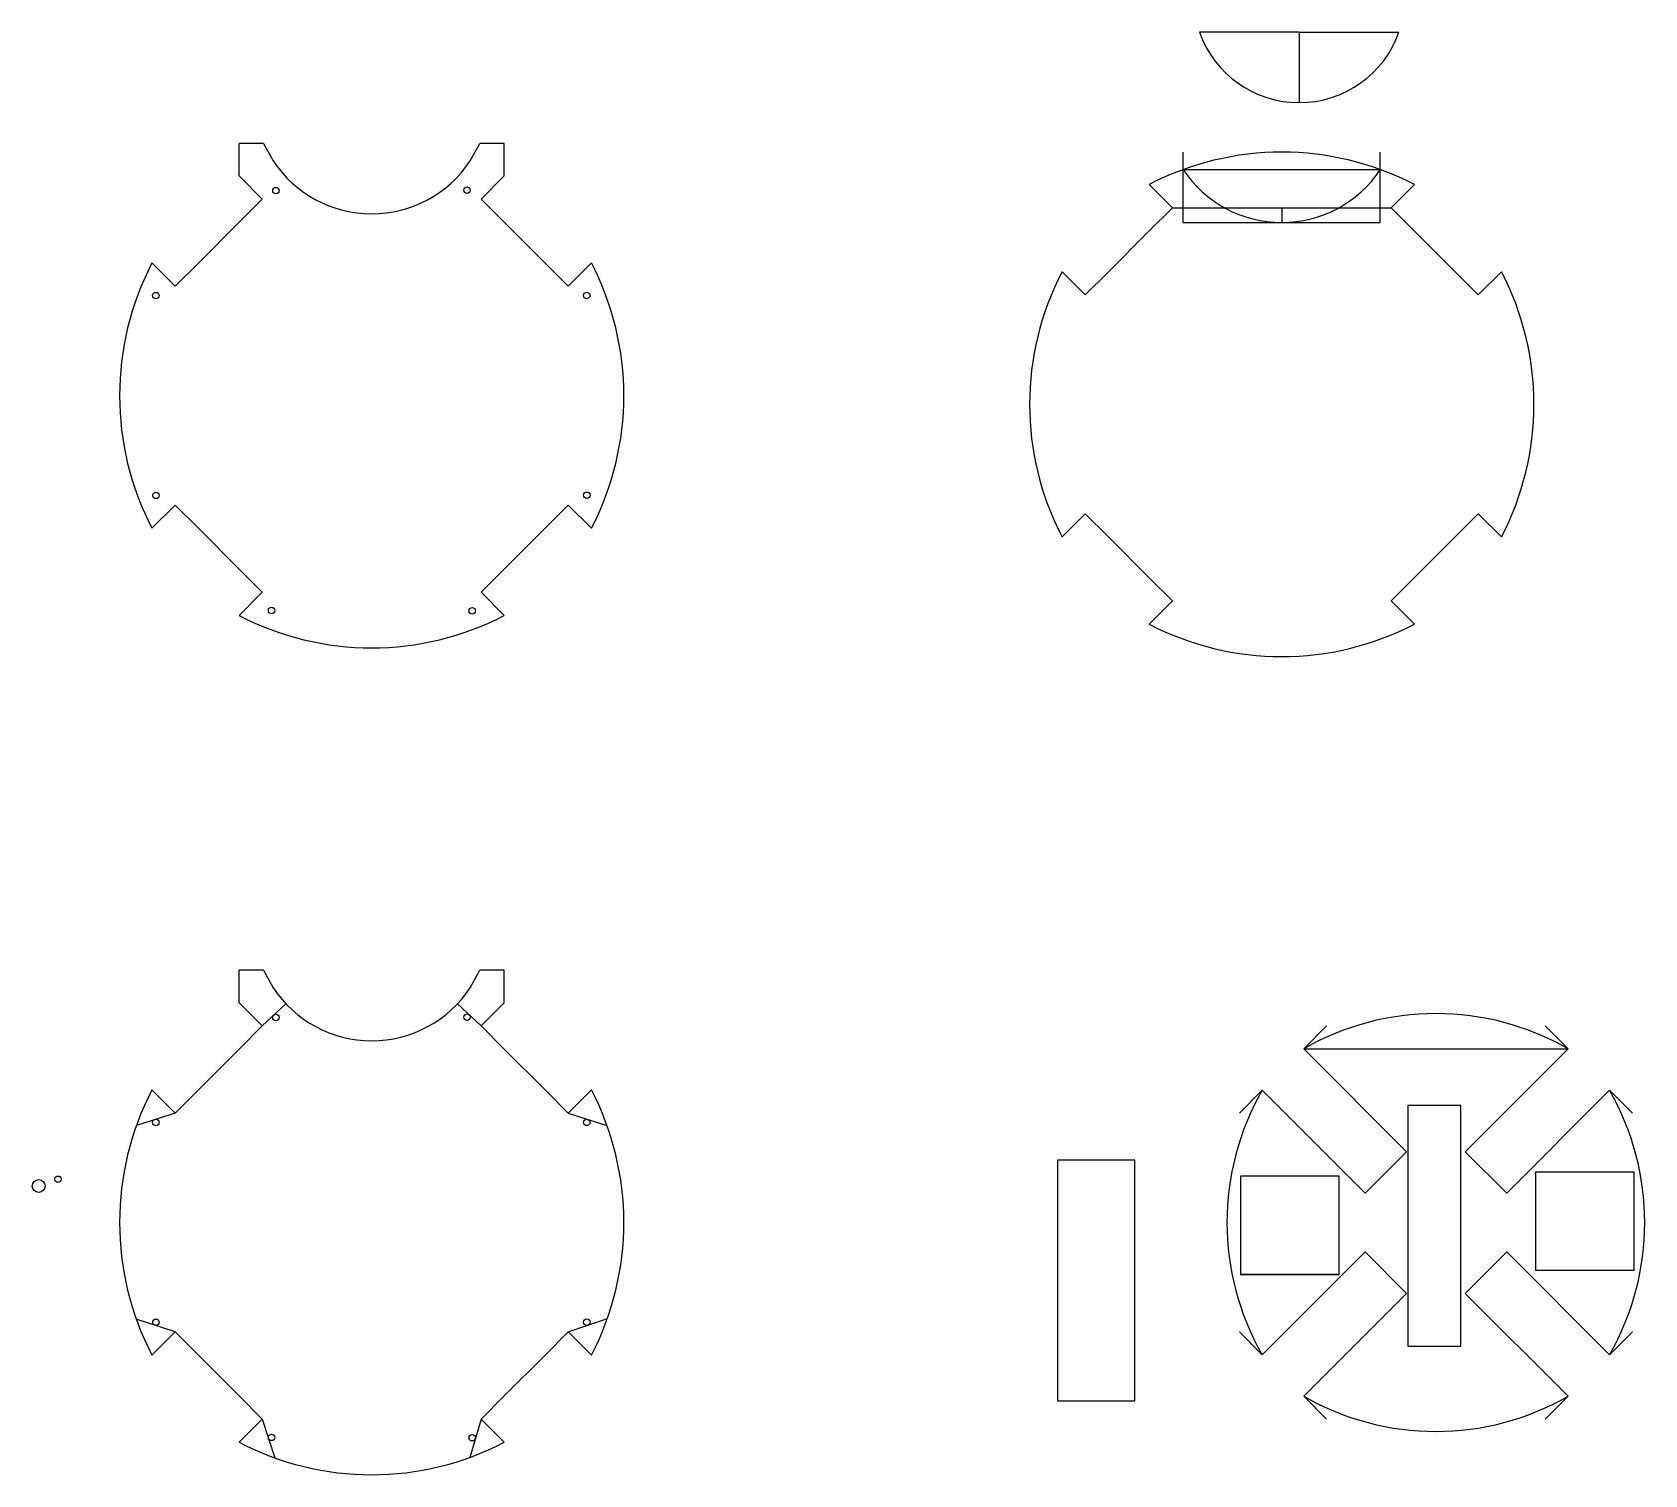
# Model space of a CAD drawing. Header units: millimetres. Extents: x 94 to 4663, y 1700 to 2819.
# Drawn here: x 94 to 781, y 1928 to 2543 of the extents above; entities that cross this region are included whole.
import ezdxf

# ---------------------------------------------------------------- set-up
doc = ezdxf.new("R2010")
doc.units = ezdxf.units.MM

msp = doc.modelspace()

# ---------------------------------------------------------------- linework, layer by layer
for p, q in [((633.82, 2542.65), (591.32, 2542.65)), ((633.82, 2542.65), (633.82, 2512.65)), ((633.82, 2542.65), (676.32, 2542.65)), ((181.99, 2481.46), (181.99, 2495.28)), ((192.45, 2495.28), (181.99, 2495.28)), ((192.45, 2495.28), (196.51, 2487.86)), ((280.51, 2487.86), (284.57, 2495.28)), ((295.03, 2495.28), (284.57, 2495.28)), ((295.03, 2481.46), (295.03, 2495.28)), ((584.36, 2461.57), (584.36, 2491.57)), ((668.36, 2461.57), (668.36, 2491.57)), ((191.89, 2471.56), (181.99, 2481.46)), ((285.13, 2471.56), (295.03, 2481.46)), ((584.36, 2484.14), (668.36, 2484.14)), ((579.74, 2467.85), (569.84, 2477.75)), ((672.97, 2467.85), (682.87, 2477.75)), ((182.17, 2461.84), (191.89, 2471.56)), ((294.85, 2461.84), (285.13, 2471.56)), ((570.02, 2458.12), (579.74, 2467.85)), ((579.74, 2467.85), (672.97, 2467.85)), ((626.36, 2467.85), (626.36, 2461.57)), ((682.7, 2458.12), (672.97, 2467.85)), ((164.49, 2444.16), (182.17, 2461.84)), ((294.85, 2461.84), (312.53, 2444.16)), ((584.36, 2461.57), (668.36, 2461.57)), ((552.34, 2440.45), (570.02, 2458.12)), ((682.7, 2458.12), (700.37, 2440.45)), ((154.77, 2434.44), (144.87, 2444.34)), ((164.49, 2444.16), (154.77, 2434.44)), ((312.53, 2444.16), (322.25, 2434.44)), ((322.25, 2434.44), (332.15, 2444.34)), ((542.62, 2430.72), (532.72, 2440.62)), ((552.34, 2440.45), (542.62, 2430.72)), ((700.37, 2440.45), (710.1, 2430.72)), ((710.1, 2430.72), (720, 2440.62)), ((154.77, 2341.2), (144.87, 2331.3)), ((164.49, 2331.48), (154.77, 2341.2)), ((312.53, 2331.48), (322.25, 2341.2)), ((322.25, 2341.2), (332.15, 2331.3)), ((542.62, 2337.49), (532.72, 2327.59)), ((552.34, 2327.77), (542.62, 2337.49)), ((700.37, 2327.77), (710.1, 2337.49)), ((710.1, 2337.49), (720, 2327.59)), ((164.49, 2331.48), (182.17, 2313.8)), ((294.85, 2313.8), (312.53, 2331.48)), ((552.34, 2327.77), (570.02, 2310.09)), ((682.7, 2310.09), (700.37, 2327.77)), ((182.17, 2313.8), (191.89, 2304.08)), ((294.85, 2313.8), (285.13, 2304.08)), ((570.02, 2310.09), (579.74, 2300.36)), ((682.7, 2310.09), (672.97, 2300.36)), ((191.89, 2304.08), (181.99, 2294.18)), ((285.13, 2304.08), (295.03, 2294.18)), ((579.74, 2300.36), (569.84, 2290.47)), ((672.97, 2300.36), (682.87, 2290.47)), ((181.99, 2129.14), (181.99, 2142.96)), ((192.45, 2142.96), (181.99, 2142.96)), ((192.45, 2142.96), (196.51, 2135.53)), ((280.51, 2135.53), (284.57, 2142.96)), ((295.03, 2142.96), (284.57, 2142.96)), ((295.03, 2129.14), (295.03, 2142.96)), ((191.89, 2119.24), (181.99, 2129.14)), ((191.89, 2119.24), (201.92, 2128.72)), ((285.13, 2119.24), (275.1, 2128.72)), ((285.13, 2119.24), (295.03, 2129.14)), ((182.17, 2109.51), (191.89, 2119.24)), ((294.85, 2109.51), (285.13, 2119.24)), ((635.7, 2109.51), (645.42, 2119.24)), ((748.38, 2109.51), (738.66, 2119.24)), ((164.49, 2091.84), (182.17, 2109.51)), ((294.85, 2109.51), (312.53, 2091.84)), ((679.54, 2065.67), (635.7, 2109.51)), ((635.7, 2109.51), (748.38, 2109.51)), ((704.54, 2065.67), (748.38, 2109.51)), ((154.77, 2082.11), (144.87, 2092.01)), ((164.49, 2091.84), (154.77, 2082.11)), ((312.53, 2091.84), (322.25, 2082.11)), ((322.25, 2082.11), (332.15, 2092.01)), ((618.02, 2091.84), (608.3, 2082.11)), ((766.06, 2091.84), (775.78, 2082.11)), ((680.07, 2085.29), (680.07, 1982.79)), ((702.67, 2085.29), (680.07, 2085.29)), ((702.67, 1982.79), (702.67, 2085.29)), ((154.77, 2082.11), (138.25, 2076.87)), ((322.25, 2082.11), (338.77, 2076.89)), ((530.75, 2062.07), (530.75, 1959.57)), ((563.75, 2062.07), (530.75, 2062.07)), ((563.75, 1959.57), (563.75, 2062.07)), ((608.81, 2055.3), (608.81, 2013.3)), ((650.81, 2055.3), (608.81, 2055.3)), ((650.81, 2013.3), (650.81, 2055.3)), ((734.56, 2057.02), (734.56, 2015.02)), ((776.56, 2057.02), (734.56, 2057.02)), ((776.56, 2015.02), (776.56, 2057.02)), ((776.56, 2015.02), (734.56, 2015.02)), ((608.81, 2013.3), (650.81, 2013.3)), ((650.81, 2013.3), (608.81, 2013.3)), ((154.77, 1988.88), (138.17, 1994.35)), ((322.25, 1988.88), (338.95, 1994.62)), ((154.77, 1988.88), (144.87, 1978.98)), ((164.49, 1979.16), (154.77, 1988.88)), ((312.53, 1979.16), (322.25, 1988.88)), ((322.25, 1988.88), (332.15, 1978.98)), ((618.02, 1979.16), (608.3, 1988.88)), ((766.06, 1979.16), (775.78, 1988.88)), ((680.07, 1982.79), (702.67, 1982.79)), ((164.49, 1979.16), (182.17, 1961.48)), ((294.85, 1961.48), (312.53, 1979.16)), ((182.17, 1961.48), (191.89, 1951.76)), ((294.85, 1961.48), (285.13, 1951.76)), ((530.75, 1959.57), (563.75, 1959.57)), ((635.7, 1961.48), (645.42, 1951.76)), ((748.38, 1961.48), (738.66, 1951.76)), ((191.89, 1951.76), (181.99, 1941.86)), ((191.89, 1951.76), (197.21, 1935.21)), ((285.13, 1951.76), (280.3, 1935.38)), ((285.13, 1951.76), (295.03, 1941.86))]:
    msp.add_line(p, q)
for points in [[(618.02, 2091.84), (661.86, 2048)], [(722.21, 2048), (766.06, 2091.84)], [(661.86, 2048), (679.54, 2065.67)], [(704.54, 2065.67), (722.21, 2048)], [(661.86, 2023), (618.02, 1979.16)], [(679.54, 2005.32), (661.86, 2023)], [(722.21, 2023), (704.54, 2005.32)], [(766.06, 1979.16), (722.21, 2023)], [(635.7, 1961.48), (679.54, 2005.32)], [(704.54, 2005.32), (748.38, 1961.48)]]:
    msp.add_lwpolyline(points)
for centre, radius in [((197.69, 2475.17), 1.38), ((279.13, 2475.34), 1.38), ((146.51, 2430.44), 1.38), ((330.14, 2430.5), 1.38), ((146.57, 2345.31), 1.38), ((330.17, 2345.38), 1.38), ((195.85, 2296.27), 1.38), ((281.36, 2296.14), 1.38), ((197.69, 2122.85), 1.38), ((279.13, 2123.02), 1.38), ((146.51, 2078.12), 1.38), ((330.14, 2078.18), 1.38), ((104.81, 2053.94), 1.38), ((96.6, 2051.05), 2.75), ((146.57, 1992.99), 1.38), ((330.17, 1993.05), 1.38), ((195.85, 1943.94), 1.38), ((281.36, 1943.82), 1.38)]:
    msp.add_circle(centre, radius)
for centre, radius, start, end in [((633.82, 2557.76), 45.1, 199.56481, 340.43519), ((238.51, 2515.65), 50.36, 213.49227, 326.50773), ((626.36, 2369.13), 122.44, 62.51001, 117.48999), ((626.36, 2511.93), 50.36, 213.49227, 326.50773), ((253.49, 2387.82), 122.44, 152.51001, 207.48999), ((223.54, 2387.82), 122.44, 332.51001, 27.48999), ((641.33, 2384.11), 122.44, 152.51001, 207.48999), ((611.38, 2384.11), 122.44, 332.51001, 27.48999), ((238.51, 2402.79), 122.44, 242.51001, 297.48999), ((626.36, 2399.08), 122.44, 242.51001, 297.48999), ((238.51, 2163.32), 50.36, 213.49227, 326.50773), ((692.04, 2011.21), 113.31, 60.18306, 119.81694), ((253.49, 2035.5), 122.44, 152.51001, 207.48999), ((223.54, 2035.5), 122.44, 332.51001, 27.48999), ((716.33, 2035.5), 113.31, 150.18306, 209.81694), ((667.75, 2035.5), 113.31, 330.18306, 29.81694), ((692.04, 2059.79), 113.31, 240.18306, 299.81694), ((238.51, 2050.47), 122.44, 242.51001, 297.48999)]:
    msp.add_arc(centre, radius, start, end)

doc.saveas('drawing.dxf')
